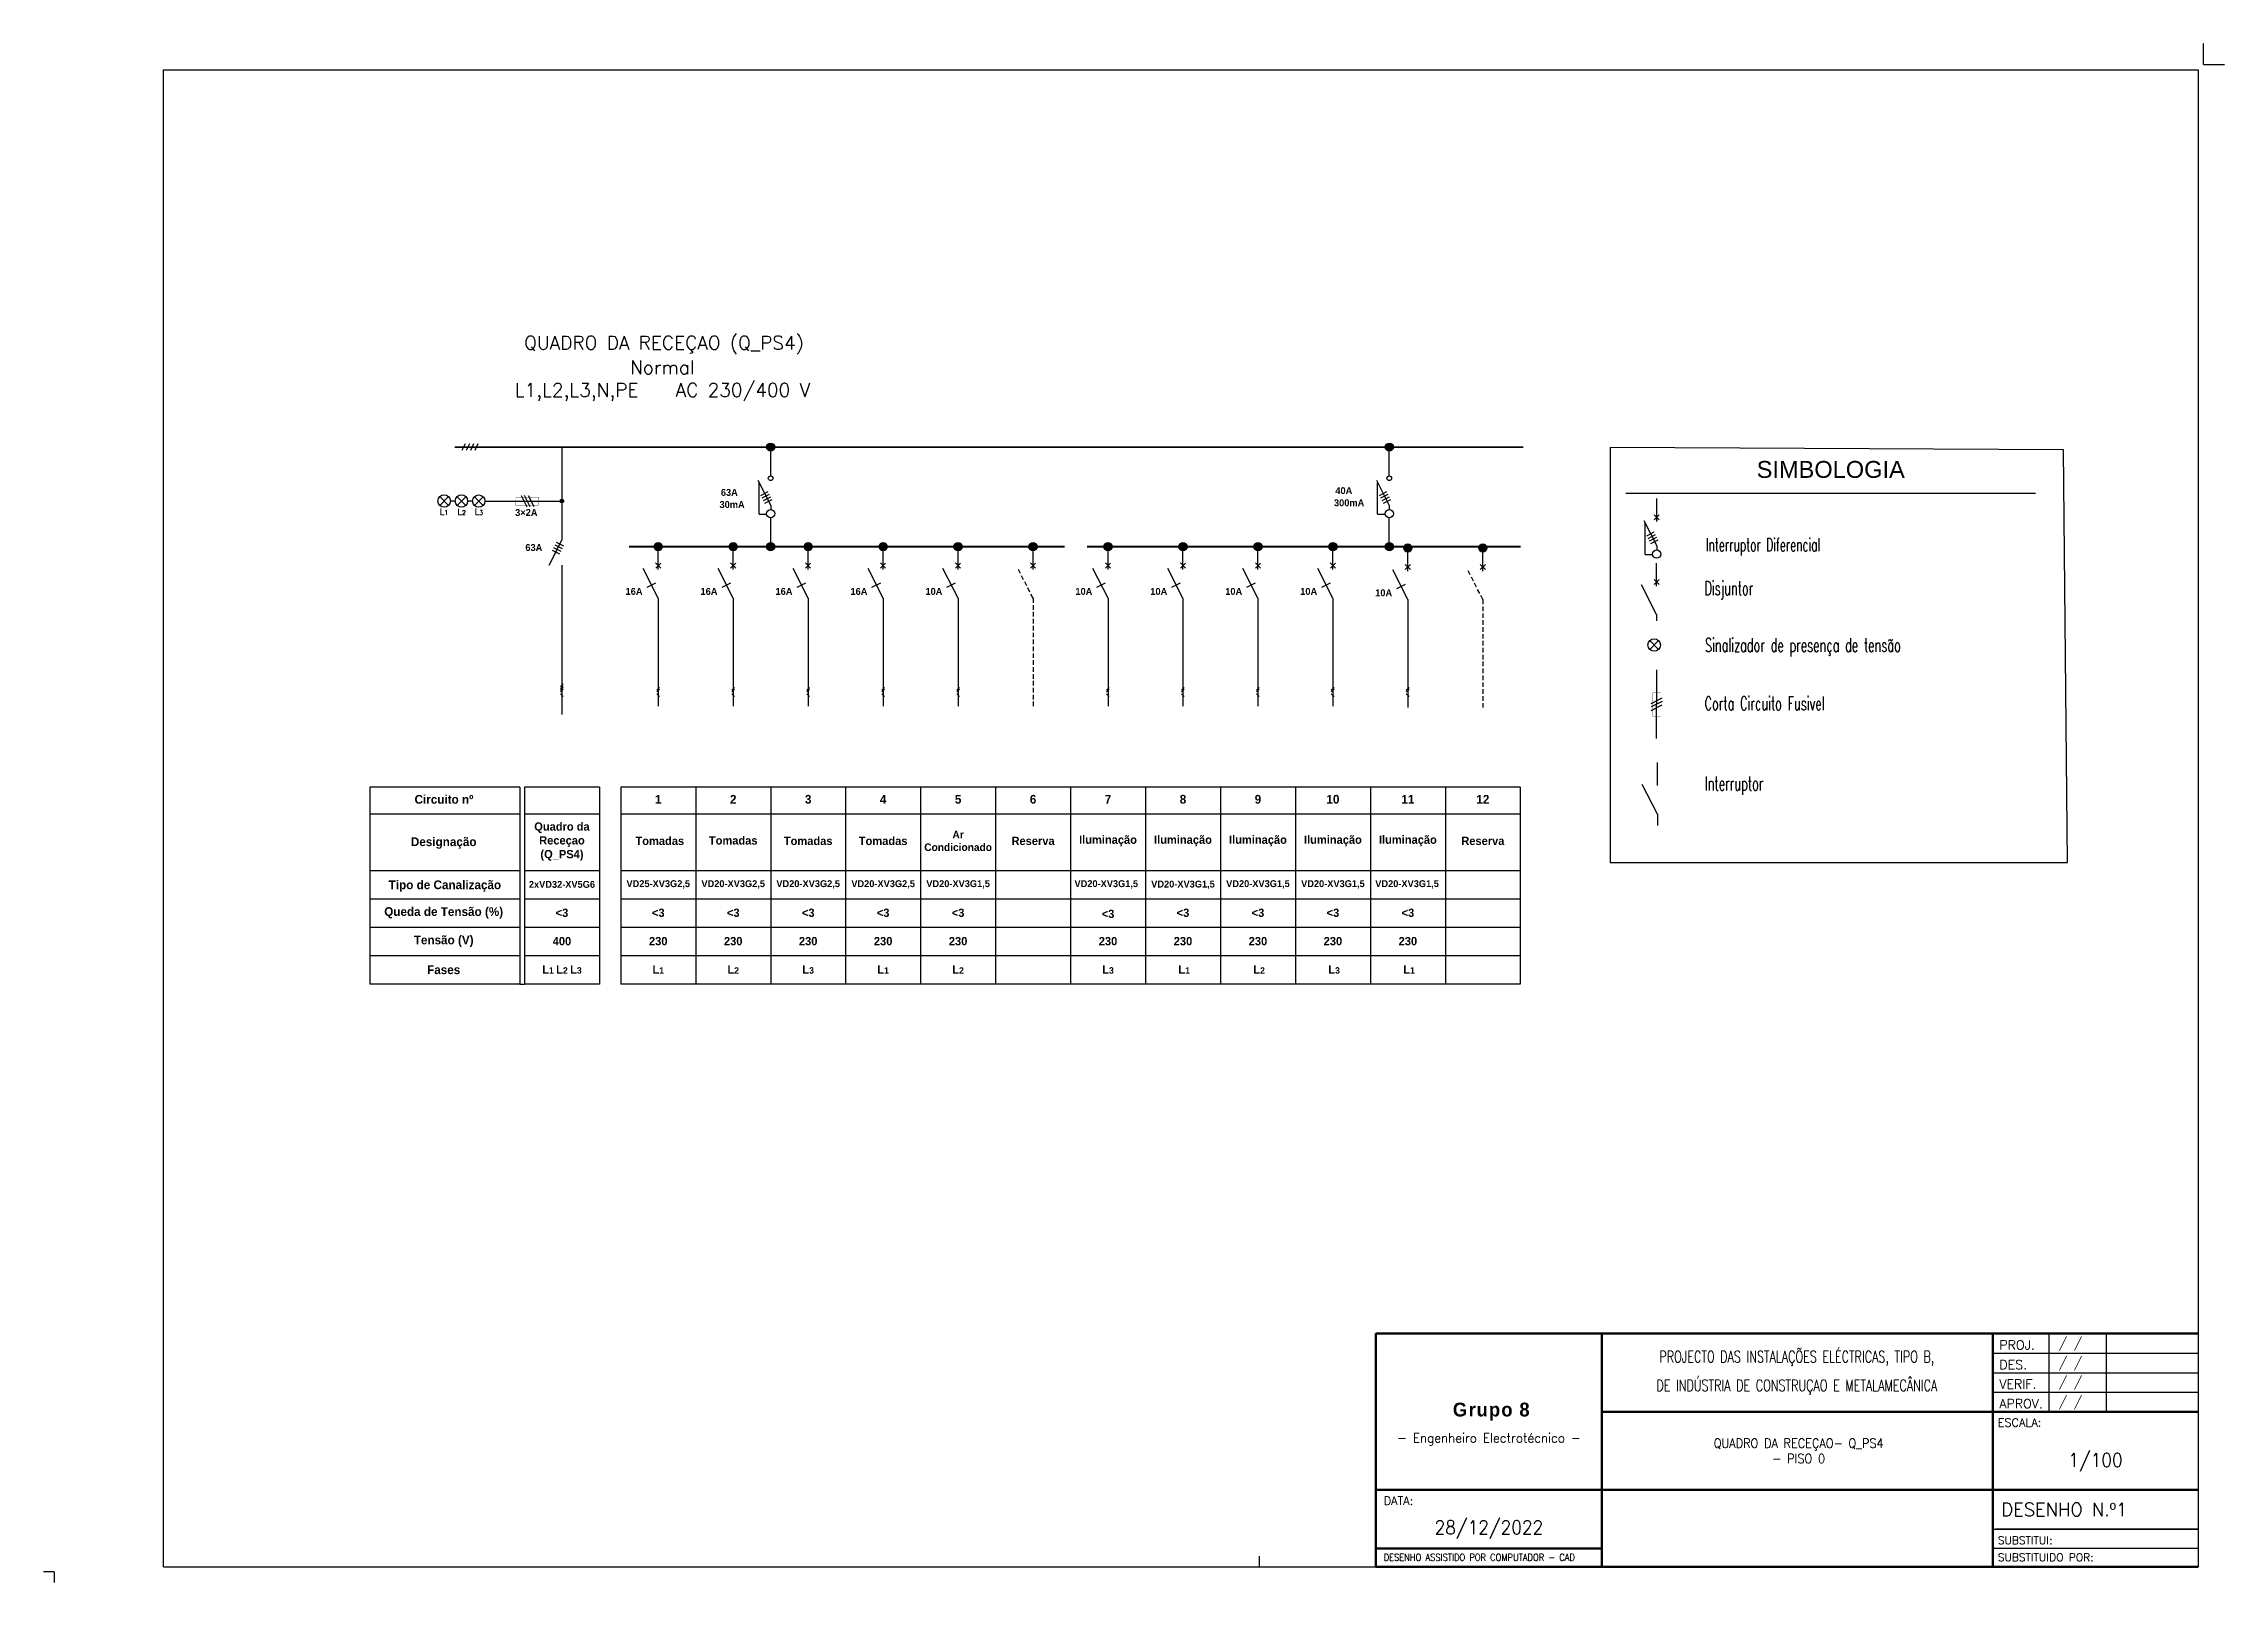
# Model space of a CAD drawing. Extents: x -8 to 729, y -363 to 534.
# Drawn here: x 633.3 to 728.2, y -111.2 to -44.3 of the extents above; entities that cross this region are included whole.
import ezdxf
from ezdxf.enums import TextEntityAlignment as Align

# ---------------------------------------------------------------- set-up
doc = ezdxf.new("R2010")
doc.units = 0
doc.header["$LTSCALE"] = 0.8
doc.header["$MEASUREMENT"] = 0
doc.linetypes.add('DASHED2', pattern=[0.375, 0.25, -0.125])
doc.linetypes.add('HIDDEN', pattern=[0.375, 0.25, -0.125])
doc.layers.get('0').update_dxf_attribs({"color": 3, "linetype": 'CONTINUOUS'})
for name, color, linetype in [('0_ligações', 10, 'CONTINUOUS'), ('Desenho base', 7, 'CONTINUOUS'), ('LEGENDA', 1, 'CONTINUOUS'), ('Quadros Eléctricos', 41, 'CONTINUOUS')]:
    doc.layers.add(name, color=color, linetype=linetype)
doc.styles.add('ARIAL', font='arial.ttf')
doc.styles.add('Century Gothic', font='GOTHICB.TTF')
doc.styles.add('PEN', font='ROMANS.SHX', dxfattribs={"width": 0.7, "height": 1})
doc.styles.add('ROMANS', font='romans', dxfattribs={"width": 0.9})
doc.styles.get("Standard").update_dxf_attribs({"font": 'ROMANS'})

msp = doc.modelspace()

# ---------------------------------------------------------------- texts
at = {"layer": '0_ligações', "color": 0, "style": 'PEN', "width": 0.6}
for s, p in [('Disjuntor', (705.558, -68.25)), ('Sinalizador de presença de tensão', (705.585, -70.727)), ('Corta Circuito Fusivel', (705.568, -73.264)), ('Interruptor', (705.581, -76.745))]:
    msp.add_text(s, height=0.6, dxfattribs=at).set_placement(p)
at = {"layer": 'Desenho base', "style": 'PEN', "width": 0.6}
msp.add_text('Interruptor Diferencial', height=0.56403, dxfattribs=at).set_placement((705.617, -66.348, 0.001))
at = {"layer": 'Desenho base', "lineweight": 20, "style": 'ROMANS'}
for s, height, p in [(' / /', 0.4, (720.692, -100.977)), (' / /', 0.4, (720.692, -101.827)), (' / /', 0.4, (720.692, -102.679)), (' / /', 0.4, (720.692, -103.529)), ('ESCALA:', 0.36, (718.316, -104.424)), ('DATA:', 0.36, (691.612, -107.824)), ('DESENHO N.º1 ', 0.57, (718.472, -108.31)), ('SUBSTITUI:', 0.34, (718.316, -109.535)), ('SUBSTITUIDO POR:', 0.34, (718.316, -110.275))]:
    msp.add_text(s, height=height, dxfattribs=at).set_placement(p)
at = {"layer": 'Desenho base', "linetype": 'Continuous', "lineweight": 20, "style": 'ROMANS'}
for s, p in [('PROJ.', (718.388, -101.068)), ('VERIF.', (718.388, -102.773)), ('DES.', (718.388, -101.925)), ('APROV.', (718.388, -103.621))]:
    msp.add_text(s, height=0.4, dxfattribs=at).set_placement(p)
at = {"layer": 'Desenho base', "lineweight": 20, "style": 'ROMANS', "width": 0.757635}
msp.add_text('DESENHO ASSISTIDO POR COMPUTADOR - CAD', height=0.304, dxfattribs=at).set_placement((691.612, -110.257), (699.926, -110.257), align=Align.FIT)
at = {"layer": 'Desenho base', "insert": (660.242, -58.937), "char_height": 0.58976, "width": 36.02981, "attachment_point": 5}
msp.add_mtext('\\A1;Normal\\PL1,L2,L3,N,PE    AC 230/400 V  ', dxfattribs=at)
at = {"layer": 'Desenho base', "attachment_point": 5, "style": 'Century Gothic'}
for s, insert, char_height, width in [('\\pxt0;Quadro da Receçao (Q_PS4)', (655.877, -78.974, 0), 0.3603, 2.87315), ('\\pxt0;Ar Condicionado', (673.105, -78.946, 0), 0.3303, 2.87315), ('\\pxt0;Iluminação', (679.625, -78.946, 0), 0.3603, 2.87315), ('\\pxt0;Iluminação', (682.885, -78.946, 0), 0.3603, 2.87315), ('\\pxt0;Iluminação', (686.145, -78.946, 0), 0.3603, 2.87315), ('\\pxt0;Iluminação', (689.405, -78.946, 0), 0.3603, 2.87315), ('\\pxt0;Iluminação', (692.665, -78.946, 0), 0.3603, 2.87315), ('\\pxt0; Tomadas  ', (660.065, -78.946), 0.3603, 2.97487), ('\\pxt0;Tomadas ', (663.325, -78.927), 0.3603, 2.87315), ('\\pxt0;Tomadas ', (666.585, -78.946, 0), 0.3603, 2.87315), ('\\pxt0;Tomadas ', (669.845, -78.946, 0), 0.3603, 2.87315), ('\\pxt0;Reserva', (676.365, -78.946, 0), 0.3603, 2.87315), ('\\pxt0;Reserva', (695.925, -78.946, 0), 0.3603, 2.87315)]:
    msp.add_mtext(s, dxfattribs=dict(at, insert=insert, char_height=char_height, width=width))
at = {"layer": 'Desenho base', "linetype": 'HIDDEN', "lineweight": 20, "insert": (709.581, -102.075), "char_height": 0.5, "width": 17.03517, "attachment_point": 5, "line_spacing_factor": 1.5, "style": 'ROMANS'}
msp.add_mtext('\\pxt28;{\\W0.71;PROJECTO DAS INSTALAÇÕES ELÉCTRICAS, TIPO B,\\PDE INDÚSTRIA DE CONSTRUÇAO E METALAMECÂNICA}', dxfattribs=at)
at = {"layer": 'Desenho base', "lineweight": 20, "insert": (696.188, -104.312), "char_height": 1, "attachment_point": 5}
msp.add_mtext_dynamic_manual_height_columns('{\\fVivaldi|b1|i0|c0|p66;\\H0.6x;\\T1.1;\\C7; Grupo 8\\H1.66667x;\\P\\Fromans|c0;\\H0.2x;\\T1;\\P\\H2x;\\W0.95;- Engenheiro Electrotécnico -}', width=9.81896, gutter_width=2, heights=[0], dxfattribs=at)
at = {"layer": 'Desenho base', "lineweight": 20, "attachment_point": 5, "style": 'ROMANS'}
for s, insert, char_height, width in [('\\pxt23;QUADRO DA RECEÇAO- Q_PS4 \\P- PISO 0', (709.658, -105.475), 0.4, 16.6992), ('1/100', (722.568, -105.97), 0.6, 8.94), ('28/12/2022', (696.188, -108.904), 0.6, 9.82)]:
    msp.add_mtext(s, dxfattribs=dict(at, insert=insert, char_height=char_height, width=width))
at = {"layer": 'LEGENDA', "color": 1, "style": 'ARIAL'}
msp.add_text('SIMBOLOGIA', height=0.7343, dxfattribs=at).set_placement((711.053, -62.786, 0.001), align=Align.MIDDLE_CENTER)
at = {"layer": 'Quadros Eléctricos', "color": 7, "style": 'Century Gothic'}
for s, p in [('30mA', (662.729, -64.464, 0)), ('63A', (662.788, -63.936, 0)), ('300mA', (689.451, -64.388, 0)), ('40A', (689.51, -63.86, 0)), ('63A', (654.287, -66.333, 0)), ('16A', (658.644, -68.242, 0)), ('16A', (661.904, -68.242)), ('16A', (665.164, -68.242)), ('16A', (668.424, -68.242)), ('10A', (671.684, -68.242)), ('10A', (678.204, -68.242, 0)), ('10A', (681.464, -68.242, 0)), ('10A', (684.724, -68.242, 0)), ('10A', (687.984, -68.242, 0)), ('10A', (691.244, -68.302, 0))]:
    msp.add_text(s, height=0.3005, dxfattribs=at).set_placement(p)
msp.add_text('3×2A', height=0.3005, rotation=359.95717, dxfattribs=at).set_placement((653.842, -64.81))
at = {"layer": 'Quadros Eléctricos', "color": 6, "insert": (660.312, -57.377), "char_height": 0.58976, "width": 36.02981, "attachment_point": 5}
msp.add_mtext('QUADRO DA RECEÇAO (Q_PS4)   ', dxfattribs=at)
at = {"layer": 'Quadros Eléctricos', "color": 7, "char_height": 0.27192, "width": 1.90389, "attachment_point": 5, "rotation": 359.95687}
for s, insert in [('L{\\H0.73671x;1}', (650.75, -64.628)), ('L{\\H0.73671x;2}', (651.515, -64.632)), ('L{\\H0.73671x;3}', (652.264, -64.629))]:
    msp.add_mtext(s, dxfattribs=dict(at, insert=insert))
at = {"layer": 'Quadros Eléctricos', "color": 6, "attachment_point": 5, "style": 'Century Gothic'}
for s, insert, char_height, width in [('Circuito nº', (650.747, -77.14), 0.3802, 5.15295), ('Designação', (650.734, -79.039), 0.3803, 1.7348), ('Tipo de Canalização', (650.787, -80.911, 0), 0.38031, 6.52019), ('Queda de Tensão (%)', (650.734, -82.076), 0.38031, 6.52019), ('Tensão (V)', (650.734, -83.31), 0.3803, 3.84782), ('Fases', (650.734, -84.551), 0.3803, 1.7348)]:
    msp.add_mtext(s, dxfattribs=dict(at, insert=insert, char_height=char_height, width=width))
at = {"layer": 'Quadros Eléctricos', "color": 7, "attachment_point": 5, "style": 'Century Gothic'}
for s, insert, char_height, width in [('1', (660.065, -77.136), 0.38, 1.7348), ('2', (663.325, -77.136), 0.38, 1.7348), ('3', (666.585, -77.136), 0.38, 1.7348), ('4', (669.845, -77.136), 0.38, 1.7348), ('5', (673.105, -77.136, 0), 0.38, 1.7348), ('6', (676.365, -77.136, 0), 0.38, 1.7348), ('7', (679.625, -77.136, 0), 0.38, 1.7348), ('8', (682.885, -77.136, 0), 0.38, 1.7348), ('9', (686.145, -77.136, 0), 0.38, 1.7348), ('10', (689.405, -77.136, 0), 0.3803, 1.7348), ('11', (692.665, -77.136, 0), 0.3803, 1.7348), ('12', (695.925, -77.136, 0), 0.3803, 1.7348), ('2xVD32-XV5G6', (655.877, -80.838, 0), 0.3, 2.12943), ('VD25-XV3G2,5', (660.065, -80.838, 0), 0.3, 2.12943), ('VD20-XV3G2,5', (663.325, -80.838, 0), 0.3, 2.12943), ('VD20-XV3G2,5', (666.585, -80.838, 0), 0.3, 2.12943), ('VD20-XV3G2,5', (669.845, -80.838, 0), 0.3, 2.12943), ('VD20-XV3G1,5', (673.105, -80.838, 0), 0.3, 2.12943), ('VD20-XV3G1,5', (679.549, -80.838, 0), 0.3, 2.12943), ('VD20-XV3G1,5', (682.885, -80.855, 0), 0.3, 2.12943), ('VD20-XV3G1,5', (686.145, -80.838, 0), 0.3, 2.12943), ('VD20-XV3G1,5', (689.405, -80.838, 0), 0.3, 2.12943), ('VD20-XV3G1,5', (692.629, -80.838, 0), 0.3, 2.12943), ('<3', (655.877, -82.072, 0), 0.3606, 2.12943), ('<3', (660.065, -82.072, 0), 0.3606, 2.12943), ('<3', (663.325, -82.072, 0), 0.3606, 2.12943), ('<3', (666.585, -82.072, 0), 0.3606, 2.12943), ('<3', (669.845, -82.072, 0), 0.3606, 2.12943), ('<3', (673.105, -82.072, 0), 0.3606, 2.12943), ('<3', (679.625, -82.12, 0), 0.3606, 2.12943), ('<3', (682.885, -82.072, 0), 0.3606, 2.12943), ('<3', (686.145, -82.072, 0), 0.3606, 2.12943), ('<3', (689.405, -82.072, 0), 0.3606, 2.12943), ('<3', (692.665, -82.072, 0), 0.3606, 2.12943), ('400', (655.877, -83.306), 0.3606, 2.12943), ('230', (660.065, -83.306, 0), 0.3606, 2.12943), ('230', (663.325, -83.306, 0), 0.3606, 2.12943), ('230', (666.585, -83.306), 0.3606, 2.12943), ('230', (669.845, -83.306), 0.3606, 2.12943), ('230', (673.105, -83.306), 0.3606, 2.12943), ('230', (679.625, -83.306, 0), 0.3606, 2.12943), ('230', (682.885, -83.306, 0), 0.3606, 2.12943), ('230', (686.145, -83.306, 0), 0.3606, 2.12943), ('230', (689.405, -83.306, 0), 0.3606, 2.12943), ('230', (692.665, -83.306, 0), 0.3606, 2.12943), ('L{\\H0.77778x;1 }L{\\H0.77778x;2 }L{\\H0.77778x;3}', (655.877, -84.54), 0.36059, 2.12943), ('L{\\H0.77778x;1 }', (660.065, -84.54), 0.36059, 2.12943), ('L{\\H0.77778x;2 }', (663.325, -84.54), 0.36059, 2.12943), ('L{\\H0.77778x;3}', (666.585, -84.54), 0.36059, 2.12943), ('L{\\H0.77778x;1 }', (669.845, -84.54, 0), 0.36059, 1.84027), ('L{\\H0.77778x;2 }', (673.105, -84.54, 0), 0.36059, 2.12943), ('L{\\H0.77778x;3}', (679.625, -84.54, 0), 0.36059, 2.12943), ('{\\H0.77778x; }L{\\H0.77778x;1}', (682.885, -84.54, 0), 0.36059, 2.12943), ('{\\H0.77778x; }L{\\H0.77778x;2}', (686.145, -84.54, 0), 0.36059, 2.12943), ('{\\H0.77778x; }L{\\H0.77778x;3}', (689.405, -84.54, 0), 0.36059, 2.12943), ('{\\H0.77778x; }L{\\H0.77778x;1}', (692.665, -84.54, 0), 0.36059, 2.12943)]:
    msp.add_mtext(s, dxfattribs=dict(at, insert=insert, char_height=char_height, width=width))

# ---------------------------------------------------------------- blocks, each defined once
blk = doc.blocks.new('Folha A3')
at = {"color": 0}
for p, q in [((412, 289), (412, 293)), ((412, 289), (416, 289)), ((21, 288), (411, 288)), ((21, 1), (21, 288)), ((411, 288), (411, 1)), ((0, 0), (-2, 0)), ((0, 0), (0, -2)), ((21, 1), (411, 1)), ((231, 3), (231, 1))]:
    blk.add_line(p, q, dxfattribs=at)

# ---------------------------------------------------------------- hatches: boundary and pattern name
at = {"layer": 'Quadros Eléctricos'}
for points in [[(664.955, -61.638, 1), (664.955, -61.994, 1)], [(691.857, -61.638, 1), (691.857, -61.994, 1)], [(655.797, -64.166, -1), (655.957, -64.166, -1)], [(660.064, -65.969, 1), (660.064, -66.325, 1)], [(663.324, -65.969, 1), (663.324, -66.325, 1)], [(664.954, -65.969, 1), (664.954, -66.325, 1)], [(666.584, -65.969, 1), (666.584, -66.325, 1)], [(669.844, -65.969, 1), (669.844, -66.325, 1)], [(673.104, -65.969, 1), (673.104, -66.325, 1)], [(676.365, -65.969, 1), (676.365, -66.325, 1)], [(679.625, -65.969, 1), (679.625, -66.325, 1)], [(682.885, -65.969, 1), (682.885, -66.325, 1)], [(686.145, -65.969, 1), (686.145, -66.325, 1)], [(689.405, -65.969, 1), (689.405, -66.325, 1)], [(691.856, -65.969, 1), (691.856, -66.325, 1)], [(692.665, -66.028, 1), (692.665, -66.384, 1)], [(695.925, -66.028, 1), (695.925, -66.384, 1)]]:
    msp.add_hatch(color=7, dxfattribs=at).paths.add_polyline_path(points)

# ---------------------------------------------------------------- linework, layer by layer
at = {"layer": 'Desenho base'}
for p, q in [((721.174, -61.94), (701.465, -61.839)), ((702.141, -63.825, 0.001), (719.965, -63.825, 0.001)), ((655.936, -72.117), (655.818, -72.235)), ((655.936, -72.194), (655.818, -72.312)), ((655.936, -72.271), (655.818, -72.389)), ((655.936, -72.348), (655.818, -72.466)), ((655.936, -72.662), (655.818, -72.543)), ((660.124, -72.271), (660.005, -72.389)), ((660.124, -72.348), (660.005, -72.466)), ((660.124, -72.662), (660.005, -72.543)), ((663.384, -72.271), (663.265, -72.389)), ((663.384, -72.348), (663.265, -72.466)), ((663.384, -72.662), (663.265, -72.543)), ((666.644, -72.271), (666.525, -72.389)), ((666.644, -72.348), (666.525, -72.466)), ((666.644, -72.662), (666.525, -72.543)), ((669.904, -72.271), (669.785, -72.389)), ((669.904, -72.348), (669.785, -72.466)), ((669.904, -72.662), (669.785, -72.543)), ((673.163, -72.271), (673.045, -72.389)), ((673.163, -72.348), (673.045, -72.466)), ((673.163, -72.662), (673.045, -72.543)), ((679.674, -72.271, 0), (679.555, -72.389, 0)), ((679.674, -72.348, 0), (679.555, -72.466, 0)), ((679.674, -72.662, 0), (679.555, -72.543, 0)), ((682.934, -72.271, 0), (682.815, -72.389, 0)), ((682.934, -72.348, 0), (682.815, -72.466, 0)), ((682.934, -72.662, 0), (682.815, -72.543, 0)), ((686.194, -72.271, 0), (686.075, -72.389, 0)), ((686.194, -72.348, 0), (686.075, -72.466, 0)), ((686.194, -72.662, 0), (686.075, -72.543, 0)), ((689.454, -72.271, 0), (689.335, -72.389, 0)), ((689.454, -72.348, 0), (689.335, -72.466, 0)), ((689.454, -72.662, 0), (689.335, -72.543, 0)), ((692.714, -72.271, 0), (692.595, -72.389, 0)), ((692.714, -72.348, 0), (692.595, -72.466, 0)), ((692.714, -72.662, 0), (692.595, -72.543, 0))]:
    msp.add_line(p, q, dxfattribs=at)
at = {"layer": 'Desenho base', "lineweight": 120}
for p, q in [((727.038, -100.375), (691.278, -100.375)), ((691.278, -100.375), (691.278, -110.515)), ((727.038, -110.515), (691.278, -110.515))]:
    msp.add_line(p, q, dxfattribs=at)
at = {"layer": 'Desenho base', "lineweight": 60}
for p, q in [((701.098, -100.375), (701.098, -110.515)), ((718.098, -100.375), (718.098, -110.515)), ((701.098, -103.775), (727.038, -103.775)), ((691.278, -107.175), (727.038, -107.175)), ((701.098, -109.725), (691.278, -109.725))]:
    msp.add_line(p, q, dxfattribs=at)
at = {"layer": 'Desenho base', "lineweight": 30}
for p, q in [((720.538, -100.375), (720.538, -103.775)), ((723.038, -100.375), (723.038, -103.775)), ((718.098, -101.225), (727.038, -101.225)), ((718.098, -102.075), (727.038, -102.075)), ((718.098, -102.927), (727.038, -102.927)), ((718.098, -108.875), (727.038, -108.875)), ((727.038, -108.875), (718.218, -108.875)), ((727.038, -109.725), (718.098, -109.725))]:
    msp.add_line(p, q, dxfattribs=at)
at = {"layer": 'Quadros Eléctricos', "color": 7, "ltscale": 10}
for p, q in [((651.667, -61.668), (651.529, -61.962)), ((651.852, -61.668), (651.715, -61.962)), ((652.037, -61.668), (651.9, -61.962)), ((652.222, -61.668), (652.085, -61.962))]:
    msp.add_line(p, q, dxfattribs=at)
at = {"layer": 'Quadros Eléctricos'}
for p, q in [((655.877, -61.816), (655.877, -65.859)), ((664.955, -63.069), (664.955, -61.816)), ((691.857, -63.069, 0), (691.857, -61.816, 0)), ((664.397, -63.257), (664.954, -64.352)), ((691.299, -63.257, 0), (691.856, -64.352, 0)), ((651.235, -64.163), (651.024, -64.163)), ((651.988, -64.164), (651.777, -64.164)), ((652.529, -64.165), (653.843, -64.163)), ((653.856, -64.163), (655.877, -64.166)), ((664.954, -64.352), (664.954, -64.533)), ((691.856, -64.352, 0), (691.856, -64.533, 0)), ((703.484, -65.048), (703.484, -64.048)), ((655.877, -65.316), (655.877, -65.859)), ((664.954, -65.579), (664.954, -64.894)), ((664.954, -66.147), (664.954, -64.894)), ((691.856, -65.579, 0), (691.856, -64.894, 0)), ((691.856, -66.147, 0), (691.856, -64.894, 0)), ((702.926, -65.013), (703.484, -66.109)), ((655.32, -66.953), (655.877, -65.859)), ((660.064, -67.146, 0), (660.064, -66.147, 0)), ((669.844, -66.147), (660.064, -66.147, 0)), ((663.324, -67.146), (663.324, -66.147)), ((666.584, -67.146), (666.584, -66.147)), ((669.844, -67.146), (669.844, -66.147)), ((673.104, -67.146), (673.104, -66.147)), ((676.365, -67.146, 0), (676.365, -66.147, 0)), ((679.625, -67.146, 0), (679.625, -66.147, 0)), ((682.885, -67.146, 0), (682.885, -66.147, 0)), ((686.145, -67.146, 0), (686.145, -66.147, 0)), ((689.405, -67.146, 0), (689.405, -66.147, 0)), ((692.665, -67.206, 0), (692.665, -66.206, 0)), ((695.925, -67.206, 0), (695.925, -66.206, 0)), ((703.484, -66.109), (703.484, -66.289)), ((655.877, -66.953), (655.877, -73.446)), ((660.064, -68.388, 0), (659.407, -67.098, 0)), ((663.324, -68.388), (662.667, -67.098)), ((666.584, -68.388), (665.927, -67.098)), ((669.844, -68.388), (669.187, -67.098)), ((669.844, -67.146), (669.844, -66.881)), ((673.104, -68.388), (672.447, -67.098)), ((673.104, -67.146), (673.104, -66.881)), ((679.625, -68.388, 0), (678.967, -67.098, 0)), ((682.885, -68.388, 0), (682.227, -67.098, 0)), ((686.145, -68.388, 0), (685.487, -67.098, 0)), ((686.145, -67.146, 0), (686.145, -66.881, 0)), ((689.405, -68.388, 0), (688.747, -67.098, 0)), ((689.405, -67.146, 0), (689.405, -66.881, 0)), ((692.665, -68.448, 0), (692.007, -67.157, 0)), ((703.483, -67.858), (703.483, -66.859)), ((703.483, -69.1), (702.826, -67.81)), ((660.064, -68.388, 0), (660.064, -73.083, 0)), ((663.324, -68.388), (663.324, -73.083)), ((666.584, -68.388), (666.584, -73.083)), ((669.844, -68.388), (669.844, -73.083)), ((673.104, -68.388), (673.104, -73.083)), ((679.625, -68.388, 0), (679.625, -73.083, 0)), ((682.885, -68.388, 0), (682.885, -73.083, 0)), ((686.145, -68.388, 0), (686.145, -73.083, 0)), ((689.405, -68.388, 0), (689.405, -73.083, 0)), ((692.665, -68.448, 0), (692.665, -73.142, 0)), ((703.483, -69.1), (703.483, -69.37)), ((703.48, -74.487), (703.484, -71.497)), ((703.517, -76.538), (703.517, -75.538)), ((654.047, -76.6), (647.527, -76.6)), ((647.527, -76.6), (647.527, -85.181)), ((654.047, -76.6), (654.047, -85.181)), ((657.507, -76.6, 0), (654.247, -76.6)), ((654.247, -76.6), (654.247, -85.181)), ((657.507, -76.6, 0), (657.507, -85.181)), ((661.695, -76.6), (658.435, -76.6)), ((658.435, -76.6), (658.435, -85.181, 0)), ((661.695, -76.6), (661.695, -85.181)), ((664.955, -76.6), (661.695, -76.6)), ((661.695, -76.6), (661.695, -85.181)), ((661.695, -76.6), (661.695, -85.181)), ((661.695, -76.6), (661.695, -85.181)), ((664.955, -76.6), (664.955, -85.181)), ((668.215, -76.6), (664.955, -76.6)), ((664.955, -76.6), (664.955, -85.181)), ((664.955, -76.6), (664.955, -85.181)), ((664.955, -76.6, 0), (664.955, -85.181)), ((668.215, -76.6), (668.215, -85.181)), ((671.475, -76.6), (668.215, -76.6)), ((668.215, -76.6), (668.215, -85.181)), ((668.215, -76.6, 0), (668.215, -85.181)), ((668.215, -76.6, 0), (668.215, -85.181)), ((671.475, -76.6, 0), (671.475, -85.181)), ((674.735, -76.6, 0), (671.475, -76.6, 0)), ((671.475, -76.6, 0), (671.475, -85.181, 0)), ((671.475, -76.6, 0), (671.475, -85.181, 0)), ((671.475, -76.6, 0), (671.475, -85.181, 0)), ((674.735, -76.6, 0), (674.735, -85.181, 0)), ((677.995, -76.6, 0), (674.735, -76.6, 0)), ((674.735, -76.6, 0), (674.735, -85.181, 0)), ((674.735, -76.6, 0), (674.735, -85.181, 0)), ((674.735, -76.6, 0), (674.735, -85.181, 0)), ((677.995, -76.6, 0), (677.995, -85.181, 0)), ((681.255, -76.6, 0), (677.995, -76.6, 0)), ((677.995, -76.6, 0), (677.995, -85.181, 0)), ((681.255, -76.6, 0), (681.255, -85.181, 0)), ((684.515, -76.6, 0), (681.255, -76.6, 0)), ((681.255, -76.6, 0), (681.255, -85.181, 0)), ((681.255, -76.6, 0), (681.255, -85.181, 0)), ((681.255, -76.6, 0), (681.255, -85.181, 0)), ((684.515, -76.6, 0), (684.515, -85.181, 0)), ((687.775, -76.6, 0), (684.515, -76.6, 0)), ((684.515, -76.6, 0), (684.515, -85.181, 0)), ((687.775, -76.6, 0), (687.775, -85.181, 0)), ((691.035, -76.6, 0), (687.775, -76.6, 0)), ((687.775, -76.6, 0), (687.775, -85.181, 0)), ((687.775, -76.6, 0), (687.775, -85.181, 0)), ((687.775, -76.6, 0), (687.775, -85.181, 0)), ((691.035, -76.6, 0), (691.035, -85.181, 0)), ((694.295, -76.6, 0), (691.035, -76.6, 0)), ((691.035, -76.6, 0), (691.035, -85.181, 0)), ((694.295, -76.6, 0), (694.295, -85.181, 0)), ((697.555, -76.6, 0), (694.295, -76.6, 0)), ((694.295, -76.6, 0), (694.295, -85.181, 0)), ((697.555, -76.6, 0), (697.555, -85.181, 0)), ((703.517, -77.779), (702.86, -76.489)), ((654.047, -77.777), (647.527, -77.777)), ((657.507, -77.777), (654.247, -77.777)), ((661.695, -77.777), (658.435, -77.777)), ((664.955, -77.777), (661.695, -77.777)), ((668.215, -77.777), (664.955, -77.777)), ((671.475, -77.777), (668.215, -77.777)), ((674.735, -77.777, 0), (671.475, -77.777, 0)), ((677.995, -77.777, 0), (674.735, -77.777, 0)), ((681.255, -77.777, 0), (677.995, -77.777, 0)), ((684.515, -77.777, 0), (681.255, -77.777, 0)), ((687.775, -77.777, 0), (684.515, -77.777, 0)), ((691.035, -77.777, 0), (687.775, -77.777, 0)), ((694.295, -77.777, 0), (691.035, -77.777, 0)), ((697.555, -77.777, 0), (694.295, -77.777, 0)), ((703.517, -77.779), (703.517, -78.269)), ((654.047, -80.245), (647.527, -80.245)), ((657.507, -80.245), (654.247, -80.245)), ((661.695, -80.245), (658.435, -80.245)), ((664.955, -80.245), (661.695, -80.245)), ((668.215, -80.245), (664.955, -80.245)), ((671.475, -80.245), (668.215, -80.245)), ((674.735, -80.245, 0), (671.475, -80.245, 0)), ((677.995, -80.245, 0), (674.735, -80.245, 0)), ((681.255, -80.245, 0), (677.995, -80.245, 0)), ((684.515, -80.245, 0), (681.255, -80.245, 0)), ((687.775, -80.245, 0), (684.515, -80.245, 0)), ((691.035, -80.245, 0), (687.775, -80.245, 0)), ((694.295, -80.245, 0), (691.035, -80.245, 0)), ((697.555, -80.245, 0), (694.295, -80.245, 0)), ((654.047, -81.479), (647.527, -81.479)), ((657.507, -81.479), (654.247, -81.479)), ((661.695, -81.479), (658.435, -81.479)), ((664.955, -81.479), (661.695, -81.479)), ((668.215, -81.479), (664.955, -81.479)), ((671.475, -81.479), (668.215, -81.479)), ((674.735, -81.479, 0), (671.475, -81.479, 0)), ((677.995, -81.479, 0), (674.735, -81.479, 0)), ((681.255, -81.479, 0), (677.995, -81.479, 0)), ((684.515, -81.479, 0), (681.255, -81.479, 0)), ((687.775, -81.479, 0), (684.515, -81.479, 0)), ((691.035, -81.479, 0), (687.775, -81.479, 0)), ((694.295, -81.479, 0), (691.035, -81.479, 0)), ((697.555, -81.479, 0), (694.295, -81.479, 0)), ((654.047, -82.713), (647.527, -82.713)), ((657.507, -82.713), (654.247, -82.713)), ((661.695, -82.713), (658.435, -82.713)), ((664.955, -82.713), (661.695, -82.713)), ((668.215, -82.713), (664.955, -82.713)), ((671.475, -82.713), (668.215, -82.713)), ((674.735, -82.713, 0), (671.475, -82.713, 0)), ((677.995, -82.713, 0), (674.735, -82.713, 0)), ((681.255, -82.713, 0), (677.995, -82.713, 0)), ((684.515, -82.713, 0), (681.255, -82.713, 0)), ((687.775, -82.713, 0), (684.515, -82.713, 0)), ((691.035, -82.713, 0), (687.775, -82.713, 0)), ((694.295, -82.713, 0), (691.035, -82.713, 0)), ((697.555, -82.713, 0), (694.295, -82.713, 0)), ((654.047, -83.947), (647.527, -83.947)), ((657.507, -83.947), (654.247, -83.947)), ((661.695, -83.947, 0), (658.435, -83.947, 0)), ((664.955, -83.947), (661.695, -83.947)), ((668.215, -83.947), (664.955, -83.947)), ((671.475, -83.947), (668.215, -83.947)), ((674.735, -83.947, 0), (671.475, -83.947, 0)), ((677.995, -83.947, 0), (674.735, -83.947, 0)), ((681.255, -83.947, 0), (677.995, -83.947, 0)), ((684.515, -83.947, 0), (681.255, -83.947, 0)), ((687.775, -83.947, 0), (684.515, -83.947, 0)), ((691.035, -83.947, 0), (687.775, -83.947, 0)), ((694.295, -83.947, 0), (691.035, -83.947, 0)), ((697.555, -83.947, 0), (694.295, -83.947, 0)), ((654.047, -85.181), (647.527, -85.181)), ((654.047, -85.181), (654.247, -85.181)), ((657.507, -85.181), (654.247, -85.181)), ((661.695, -85.181, 0), (658.435, -85.181, 0)), ((664.955, -85.181), (661.695, -85.181)), ((668.215, -85.181), (664.955, -85.181)), ((671.475, -85.181), (668.215, -85.181)), ((674.735, -85.181, 0), (671.475, -85.181, 0)), ((677.995, -85.181, 0), (674.735, -85.181, 0)), ((681.255, -85.181, 0), (677.995, -85.181, 0)), ((684.515, -85.181, 0), (681.255, -85.181, 0)), ((687.775, -85.181, 0), (684.515, -85.181, 0)), ((691.035, -85.181, 0), (687.775, -85.181, 0)), ((694.295, -85.181, 0), (691.035, -85.181, 0)), ((697.555, -85.181, 0), (694.295, -85.181, 0))]:
    msp.add_line(p, q, dxfattribs=at)
at = {"layer": 'Quadros Eléctricos', "color": 0}
for p, q in [((701.465, -61.839), (701.465, -79.879)), ((721.345, -79.879), (721.174, -61.94)), ((701.465, -79.879), (721.345, -79.879))]:
    msp.add_line(p, q, dxfattribs=at)
at = {"layer": 'Quadros Eléctricos', "color": 7}
for p, q in [((664.448, -64.729), (664.448, -63.372)), ((691.35, -64.729, 0), (691.35, -63.372, 0)), ((650.945, -63.971), (650.562, -64.354)), ((650.944, -64.355), (650.563, -63.971)), ((651.697, -64.355), (651.315, -63.972)), ((651.697, -63.972), (651.315, -64.355)), ((652.45, -64.356), (652.068, -63.972)), ((652.45, -63.972), (652.068, -64.356)), ((654.102, -63.924), (654.348, -64.408)), ((654.5, -64.407), (654.254, -63.923)), ((654.406, -63.921), (654.652, -64.406)), ((664.529, -63.915), (664.851, -63.751)), ((664.587, -64.029), (664.909, -63.865)), ((664.645, -64.143), (664.967, -63.979)), ((664.703, -64.257), (665.024, -64.093)), ((691.431, -63.915, 0), (691.753, -63.751, 0)), ((691.489, -64.029, 0), (691.811, -63.865, 0)), ((691.547, -64.143, 0), (691.869, -63.979, 0)), ((691.605, -64.257, 0), (691.927, -64.093, 0)), ((664.448, -64.729), (664.775, -64.729)), ((691.35, -64.729, 0), (691.677, -64.729, 0)), ((702.977, -66.485), (702.977, -65.128)), ((703.371, -64.757), (703.594, -64.98)), ((703.594, -64.761), (703.373, -64.981)), ((655.453, -66.294), (655.774, -66.458)), ((655.51, -66.181), (655.832, -66.344)), ((655.568, -66.067), (655.89, -66.231)), ((655.626, -65.953), (655.948, -66.117)), ((703.059, -65.671), (703.381, -65.508)), ((703.117, -65.785), (703.438, -65.621)), ((703.175, -65.899), (703.496, -65.735)), ((703.233, -66.013), (703.554, -65.849)), ((659.951, -66.856, 0), (660.173, -67.079, 0)), ((660.173, -66.86, 0), (659.953, -67.08, 0)), ((663.211, -66.856), (663.433, -67.079)), ((663.433, -66.86), (663.213, -67.08)), ((666.471, -66.856), (666.693, -67.079)), ((666.693, -66.86), (666.473, -67.08)), ((669.731, -66.856), (669.953, -67.079)), ((669.953, -66.86), (669.733, -67.08)), ((672.991, -66.856), (673.213, -67.079)), ((673.213, -66.86), (672.993, -67.08)), ((676.252, -66.856, 0), (676.474, -67.079, 0)), ((676.474, -66.86, 0), (676.253, -67.08, 0)), ((679.512, -66.856, 0), (679.734, -67.079, 0)), ((679.734, -66.86, 0), (679.513, -67.08, 0)), ((682.772, -66.856, 0), (682.994, -67.079, 0)), ((682.994, -66.86, 0), (682.773, -67.08, 0)), ((686.032, -66.856, 0), (686.254, -67.079, 0)), ((686.254, -66.86, 0), (686.033, -67.08, 0)), ((689.292, -66.856, 0), (689.514, -67.079, 0)), ((689.514, -66.86, 0), (689.293, -67.08, 0)), ((692.552, -66.915, 0), (692.774, -67.138, 0)), ((692.774, -66.919, 0), (692.553, -67.14, 0)), ((695.812, -66.915, 0), (696.034, -67.138, 0)), ((696.034, -66.919, 0), (695.813, -67.14, 0)), ((702.977, -66.485), (703.304, -66.485)), ((659.58, -67.905, 0), (659.958, -67.713, 0)), ((662.84, -67.905), (663.218, -67.713)), ((666.1, -67.905), (666.478, -67.713)), ((669.36, -67.905), (669.738, -67.713)), ((672.62, -67.905), (672.998, -67.713)), ((679.141, -67.905, 0), (679.519, -67.713, 0)), ((682.401, -67.905, 0), (682.779, -67.713, 0)), ((685.661, -67.905, 0), (686.039, -67.713, 0)), ((688.921, -67.905, 0), (689.299, -67.713, 0)), ((692.181, -67.965, 0), (692.559, -67.772, 0)), ((703.37, -67.568), (703.593, -67.791)), ((703.593, -67.572), (703.372, -67.792)), ((703.568, -70.615), (703.186, -70.231)), ((703.568, -70.231), (703.186, -70.614)), ((703.24, -72.968), (703.724, -72.722)), ((703.725, -72.874), (703.241, -73.12)), ((703.242, -73.272), (703.726, -73.026))]:
    msp.add_line(p, q, dxfattribs=at)
at = {"layer": 'Quadros Eléctricos', "linetype": 'DASHED2'}
for p, q in [((676.365, -68.388, 0), (675.707, -67.098, 0)), ((695.925, -68.448, 0), (695.267, -67.157, 0)), ((676.365, -68.388, 0), (676.365, -73.083, 0)), ((695.925, -68.448, 0), (695.925, -73.142, 0))]:
    msp.add_line(p, q, dxfattribs=at)
at = {"layer": 'Quadros Eléctricos', "color": 7, "const_width": 0.0801, "elevation": 0}
for points in [[(697.687, -61.816), (651.208, -61.816)], [(677.741, -66.147), (658.796, -66.147)], [(697.567, -66.147), (678.716, -66.147)]]:
    msp.add_lwpolyline(points, dxfattribs=at)
at = {"layer": 'Quadros Eléctricos', "color": 7}
for centre, radius in [((664.955, -61.816), 0.178), ((691.857, -61.816, 0), 0.178), ((664.954, -63.171), 0.102), ((691.856, -63.171, 0), 0.102), ((655.877, -64.166), 0.0802), ((664.954, -64.713), 0.18), ((691.856, -64.713, 0), 0.18), ((660.064, -66.147, 0), 0.178), ((663.324, -66.147), 0.178), ((664.954, -66.147), 0.178), ((666.584, -66.147), 0.178), ((669.844, -66.147), 0.178), ((673.104, -66.147), 0.178), ((676.365, -66.147, 0), 0.178), ((679.625, -66.147, 0), 0.178), ((682.885, -66.147, 0), 0.178), ((686.145, -66.147, 0), 0.178), ((689.405, -66.147, 0), 0.178), ((691.856, -66.147, 0), 0.178), ((692.665, -66.206, 0), 0.178), ((695.925, -66.206, 0), 0.178), ((703.484, -66.469), 0.18)]:
    msp.add_circle(centre, radius, dxfattribs=at)
at = {"layer": 'Quadros Eléctricos'}
for centre in [(650.754, -64.163), (651.506, -64.163), (652.259, -64.164), (703.377, -70.423)]:
    msp.add_circle(centre, 0.271, dxfattribs=at)
at = {"layer": 'Quadros Eléctricos', "lineweight": 20}
for points in [[(653.842, -64.34), (653.856, -64.326), (653.843, -63.987), (653.856, -64)], [(654.876, -64.347), (654.862, -64.333), (653.843, -64.346), (653.857, -64.333)], [(653.849, -63.987), (653.849, -64), (654.875, -63.987), (654.862, -64.001)], [(654.875, -63.987), (654.862, -64.001), (654.875, -64.341), (654.861, -64.327)], [(703.305, -73.524), (703.319, -73.524), (703.306, -72.498), (703.319, -72.512)], [(703.306, -72.498), (703.319, -72.512), (703.659, -72.499), (703.645, -72.512)], [(703.665, -72.498, 0), (703.652, -72.512, 0), (703.664, -73.531, 0), (703.651, -73.517, 0)], [(703.658, -73.531), (703.645, -73.518), (703.305, -73.531), (703.319, -73.518)]]:
    msp.add_trace(points, dxfattribs=at)

# ---------------------------------------------------------------- block references
at = {"layer": 'Desenho base', "xscale": 0.2268822454281782, "yscale": 0.2268822454281782, "zscale": 0.2268822454281782}
msp.add_blockref('Folha A3', (633.79, -110.742), dxfattribs=at)

msp.set_redraw_order([(e.dxf.handle, doc.entitydb.next_handle()) for e in msp.query("TEXT MTEXT ATTDEF DIMENSION ARC_DIMENSION")])  # texts and dimensions are drawn at this point

doc.saveas('drawing.dxf')
